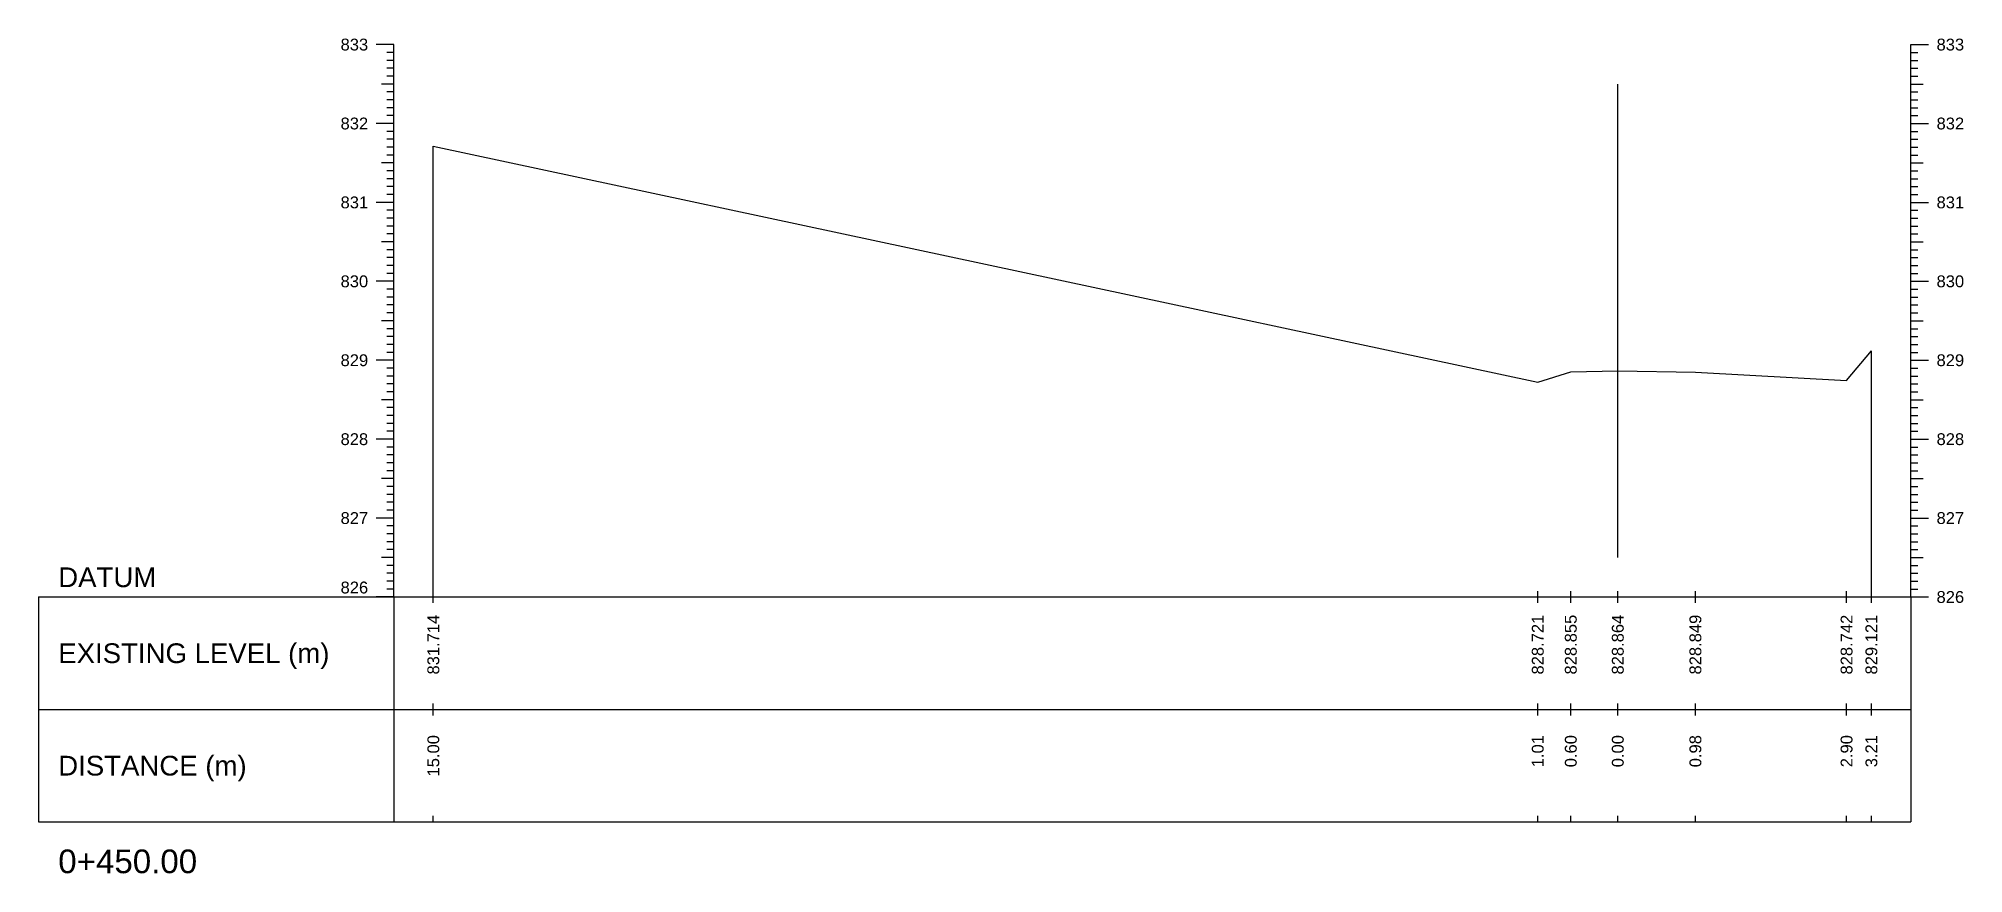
# Model space of a CAD drawing. Header units: millimetres. Extents: x 2757 to 35141, y 547 to 28513.
# Drawn here: x 32429.4 to 32673.1, y 25750.7 to 25856.6 of the extents above; entities that cross this region are included whole.
import ezdxf
from ezdxf.enums import TextEntityAlignment as Align

# ---------------------------------------------------------------- set-up
doc = ezdxf.new("R2010")
doc.units = ezdxf.units.MM
for name, color, linetype in [('CL', 4, 'Continuous'), ('CS_Drawing', 7, 'Continuous'), ('GL', 3, 'Continuous')]:
    doc.layers.add(name, color=color, linetype=linetype)
doc.styles.get("Standard").update_dxf_attribs({"font": 'arial.ttf'})

msp = doc.modelspace()

# ---------------------------------------------------------------- texts
at = {"layer": 'CS_Drawing'}
for s, p in [('833', (32471.10008, 25855.79126)), ('832', (32471.10008, 25845.79126)), ('831', (32471.10008, 25835.79126)), ('830', (32471.10008, 25825.79126)), ('829', (32471.10008, 25815.79126)), ('828', (32471.10008, 25805.79126)), ('827', (32471.10008, 25795.79126))]:
    msp.add_text(s, height=1.5, dxfattribs=at).set_placement(p, align=Align.MIDDLE_RIGHT)
for s, height, p in [('833', 1.5, (32669.71953, 25855.79126)), ('832', 1.5, (32669.71953, 25845.79126)), ('831', 1.5, (32669.71953, 25835.79126)), ('830', 1.5, (32669.71953, 25825.79126)), ('829', 1.5, (32669.71953, 25815.79126)), ('828', 1.5, (32669.71953, 25805.79126)), ('827', 1.5, (32669.71953, 25795.79126)), ('DATUM', 2.5, (32431.85008, 25788.29126)), ('826', 1.5, (32669.71953, 25785.79126)), ('826', 1.5, (32669.71953, 25785.79126)), ('EXISTING LEVEL (m)', 2.5, (32431.85008, 25778.66626)), ('DISTANCE (m)', 2.5, (32431.85008, 25764.41626)), ('0+450.00', 3, (32431.85008, 25752.29126))]:
    msp.add_text(s, height=height, dxfattribs=at).set_placement(p, align=Align.MIDDLE_LEFT)
msp.add_text('826', height=1.5, dxfattribs=at).set_placement((32471.10008, 25786.24126), align=Align.RIGHT)
for s, p in [('831.714', (32479.35008, 25783.54126)), ('828.721', (32619.21593, 25783.54126)), ('828.855', (32623.39778, 25783.54126)), ('828.864', (32629.35008, 25783.54126)), ('828.849', (32639.1806, 25783.54126)), ('828.742', (32658.32467, 25783.54126)), ('829.121', (32661.46953, 25783.54126)), ('15.00', (32479.35008, 25768.29126)), ('1.01', (32619.21593, 25768.29126)), ('0.60', (32623.39778, 25768.29126)), ('0.00', (32629.35008, 25768.29126)), ('0.98', (32639.1806, 25768.29126)), ('2.90', (32658.32467, 25768.29126)), ('3.21', (32661.46953, 25768.29126))]:
    msp.add_text(s, height=1.5, rotation=90, dxfattribs=at).set_placement(p, align=Align.MIDDLE_RIGHT)

# ---------------------------------------------------------------- linework, layer by layer
at = {"layer": 'CL', "ltscale": 10}
msp.add_line((32629.35008, 25790.79126), (32629.35008, 25850.79126), dxfattribs=at)
at = {"layer": 'CS_Drawing'}
for p, q in [((32474.35008, 25855.79126), (32472.10008, 25855.79126)), ((32474.35008, 25855.79126), (32472.77508, 25855.79126)), ((32474.35008, 25855.79126), (32473.45008, 25855.79126)), ((32474.35008, 25785.79126), (32474.35008, 25855.79126)), ((32666.46953, 25855.79126), (32668.71953, 25855.79126)), ((32666.46953, 25855.79126), (32668.04453, 25855.79126)), ((32666.46953, 25855.79126), (32667.36953, 25855.79126)), ((32666.46953, 25785.79126), (32666.46953, 25855.79126)), ((32474.35008, 25854.79126), (32473.45008, 25854.79126)), ((32474.35008, 25853.79126), (32473.45008, 25853.79126)), ((32666.46953, 25854.79126), (32667.36953, 25854.79126)), ((32666.46953, 25853.79126), (32667.36953, 25853.79126)), ((32474.35008, 25852.79126), (32473.45008, 25852.79126)), ((32474.35008, 25851.79126), (32473.45008, 25851.79126)), ((32666.46953, 25852.79126), (32667.36953, 25852.79126)), ((32666.46953, 25851.79126), (32667.36953, 25851.79126)), ((32474.35008, 25850.79126), (32472.77508, 25850.79126)), ((32474.35008, 25850.79126), (32473.45008, 25850.79126)), ((32474.35008, 25849.79126), (32473.45008, 25849.79126)), ((32474.35008, 25848.79126), (32473.45008, 25848.79126)), ((32666.46953, 25850.79126), (32668.04453, 25850.79126)), ((32666.46953, 25850.79126), (32667.36953, 25850.79126)), ((32666.46953, 25849.79126), (32667.36953, 25849.79126)), ((32666.46953, 25848.79126), (32667.36953, 25848.79126)), ((32474.35008, 25847.79126), (32473.45008, 25847.79126)), ((32474.35008, 25846.79126), (32473.45008, 25846.79126)), ((32666.46953, 25847.79126), (32667.36953, 25847.79126)), ((32666.46953, 25846.79126), (32667.36953, 25846.79126)), ((32474.35008, 25845.79126), (32472.10008, 25845.79126)), ((32474.35008, 25845.79126), (32472.77508, 25845.79126)), ((32474.35008, 25845.79126), (32473.45008, 25845.79126)), ((32474.35008, 25844.79126), (32473.45008, 25844.79126)), ((32474.35008, 25843.79126), (32473.45008, 25843.79126)), ((32666.46953, 25845.79126), (32668.71953, 25845.79126)), ((32666.46953, 25845.79126), (32668.04453, 25845.79126)), ((32666.46953, 25845.79126), (32667.36953, 25845.79126)), ((32666.46953, 25844.79126), (32667.36953, 25844.79126)), ((32666.46953, 25843.79126), (32667.36953, 25843.79126)), ((32474.35008, 25842.79126), (32473.45008, 25842.79126)), ((32474.35008, 25841.79126), (32473.45008, 25841.79126)), ((32479.35008, 25785.79126), (32479.35008, 25842.93126)), ((32666.46953, 25842.79126), (32667.36953, 25842.79126)), ((32666.46953, 25841.79126), (32667.36953, 25841.79126)), ((32474.35008, 25840.79126), (32472.77508, 25840.79126)), ((32474.35008, 25840.79126), (32473.45008, 25840.79126)), ((32474.35008, 25839.79126), (32473.45008, 25839.79126)), ((32474.35008, 25838.79126), (32473.45008, 25838.79126)), ((32666.46953, 25840.79126), (32668.04453, 25840.79126)), ((32666.46953, 25840.79126), (32667.36953, 25840.79126)), ((32666.46953, 25839.79126), (32667.36953, 25839.79126)), ((32666.46953, 25838.79126), (32667.36953, 25838.79126)), ((32474.35008, 25837.79126), (32473.45008, 25837.79126)), ((32474.35008, 25836.79126), (32473.45008, 25836.79126)), ((32666.46953, 25837.79126), (32667.36953, 25837.79126)), ((32666.46953, 25836.79126), (32667.36953, 25836.79126)), ((32474.35008, 25835.79126), (32472.10008, 25835.79126)), ((32474.35008, 25835.79126), (32472.77508, 25835.79126)), ((32474.35008, 25835.79126), (32473.45008, 25835.79126)), ((32474.35008, 25834.79126), (32473.45008, 25834.79126)), ((32474.35008, 25833.79126), (32473.45008, 25833.79126)), ((32666.46953, 25835.79126), (32668.71953, 25835.79126)), ((32666.46953, 25835.79126), (32668.04453, 25835.79126)), ((32666.46953, 25835.79126), (32667.36953, 25835.79126)), ((32666.46953, 25834.79126), (32667.36953, 25834.79126)), ((32666.46953, 25833.79126), (32667.36953, 25833.79126)), ((32474.35008, 25832.79126), (32473.45008, 25832.79126)), ((32474.35008, 25831.79126), (32473.45008, 25831.79126)), ((32666.46953, 25832.79126), (32667.36953, 25832.79126)), ((32666.46953, 25831.79126), (32667.36953, 25831.79126)), ((32474.35008, 25830.79126), (32472.77508, 25830.79126)), ((32474.35008, 25830.79126), (32473.45008, 25830.79126)), ((32474.35008, 25829.79126), (32473.45008, 25829.79126)), ((32666.46953, 25830.79126), (32668.04453, 25830.79126)), ((32666.46953, 25830.79126), (32667.36953, 25830.79126)), ((32666.46953, 25829.79126), (32667.36953, 25829.79126)), ((32474.35008, 25828.79126), (32473.45008, 25828.79126)), ((32474.35008, 25827.79126), (32473.45008, 25827.79126)), ((32474.35008, 25826.79126), (32473.45008, 25826.79126)), ((32666.46953, 25828.79126), (32667.36953, 25828.79126)), ((32666.46953, 25827.79126), (32667.36953, 25827.79126)), ((32666.46953, 25826.79126), (32667.36953, 25826.79126)), ((32474.35008, 25825.79126), (32472.10008, 25825.79126)), ((32474.35008, 25825.79126), (32472.77508, 25825.79126)), ((32474.35008, 25825.79126), (32473.45008, 25825.79126)), ((32474.35008, 25824.79126), (32473.45008, 25824.79126)), ((32666.46953, 25825.79126), (32668.71953, 25825.79126)), ((32666.46953, 25825.79126), (32668.04453, 25825.79126)), ((32666.46953, 25825.79126), (32667.36953, 25825.79126)), ((32666.46953, 25824.79126), (32667.36953, 25824.79126)), ((32474.35008, 25823.79126), (32473.45008, 25823.79126)), ((32474.35008, 25822.79126), (32473.45008, 25822.79126)), ((32474.35008, 25821.79126), (32473.45008, 25821.79126)), ((32666.46953, 25823.79126), (32667.36953, 25823.79126)), ((32666.46953, 25822.79126), (32667.36953, 25822.79126)), ((32666.46953, 25821.79126), (32667.36953, 25821.79126)), ((32474.35008, 25820.79126), (32472.77508, 25820.79126)), ((32474.35008, 25820.79126), (32473.45008, 25820.79126)), ((32474.35008, 25819.79126), (32473.45008, 25819.79126)), ((32666.46953, 25820.79126), (32668.04453, 25820.79126)), ((32666.46953, 25820.79126), (32667.36953, 25820.79126)), ((32666.46953, 25819.79126), (32667.36953, 25819.79126)), ((32474.35008, 25818.79126), (32473.45008, 25818.79126)), ((32474.35008, 25817.79126), (32473.45008, 25817.79126)), ((32474.35008, 25816.79126), (32473.45008, 25816.79126)), ((32661.46953, 25785.79126), (32661.46953, 25817.00126)), ((32666.46953, 25818.79126), (32667.36953, 25818.79126)), ((32666.46953, 25817.79126), (32667.36953, 25817.79126)), ((32666.46953, 25816.79126), (32667.36953, 25816.79126)), ((32474.35008, 25815.79126), (32472.10008, 25815.79126)), ((32474.35008, 25815.79126), (32472.77508, 25815.79126)), ((32474.35008, 25815.79126), (32473.45008, 25815.79126)), ((32474.35008, 25814.79126), (32473.45008, 25814.79126)), ((32666.46953, 25815.79126), (32668.71953, 25815.79126)), ((32666.46953, 25815.79126), (32668.04453, 25815.79126)), ((32666.46953, 25815.79126), (32667.36953, 25815.79126)), ((32666.46953, 25814.79126), (32667.36953, 25814.79126)), ((32474.35008, 25813.79126), (32473.45008, 25813.79126)), ((32474.35008, 25812.79126), (32473.45008, 25812.79126)), ((32474.35008, 25811.79126), (32473.45008, 25811.79126)), ((32666.46953, 25813.79126), (32667.36953, 25813.79126)), ((32666.46953, 25812.79126), (32667.36953, 25812.79126)), ((32666.46953, 25811.79126), (32667.36953, 25811.79126)), ((32474.35008, 25810.79126), (32472.77508, 25810.79126)), ((32474.35008, 25810.79126), (32473.45008, 25810.79126)), ((32474.35008, 25809.79126), (32473.45008, 25809.79126)), ((32666.46953, 25810.79126), (32668.04453, 25810.79126)), ((32666.46953, 25810.79126), (32667.36953, 25810.79126)), ((32666.46953, 25809.79126), (32667.36953, 25809.79126)), ((32474.35008, 25808.79126), (32473.45008, 25808.79126)), ((32474.35008, 25807.79126), (32473.45008, 25807.79126)), ((32666.46953, 25808.79126), (32667.36953, 25808.79126)), ((32666.46953, 25807.79126), (32667.36953, 25807.79126)), ((32474.35008, 25805.79126), (32472.10008, 25805.79126)), ((32474.35008, 25805.79126), (32472.77508, 25805.79126)), ((32474.35008, 25806.79126), (32473.45008, 25806.79126)), ((32474.35008, 25805.79126), (32473.45008, 25805.79126)), ((32474.35008, 25804.79126), (32473.45008, 25804.79126)), ((32666.46953, 25806.79126), (32667.36953, 25806.79126)), ((32666.46953, 25805.79126), (32668.71953, 25805.79126)), ((32666.46953, 25805.79126), (32668.04453, 25805.79126)), ((32666.46953, 25805.79126), (32667.36953, 25805.79126)), ((32666.46953, 25804.79126), (32667.36953, 25804.79126)), ((32474.35008, 25803.79126), (32473.45008, 25803.79126)), ((32474.35008, 25802.79126), (32473.45008, 25802.79126)), ((32666.46953, 25803.79126), (32667.36953, 25803.79126)), ((32666.46953, 25802.79126), (32667.36953, 25802.79126)), ((32474.35008, 25800.79126), (32472.77508, 25800.79126)), ((32474.35008, 25801.79126), (32473.45008, 25801.79126)), ((32474.35008, 25800.79126), (32473.45008, 25800.79126)), ((32474.35008, 25799.79126), (32473.45008, 25799.79126)), ((32666.46953, 25801.79126), (32667.36953, 25801.79126)), ((32666.46953, 25800.79126), (32668.04453, 25800.79126)), ((32666.46953, 25800.79126), (32667.36953, 25800.79126)), ((32666.46953, 25799.79126), (32667.36953, 25799.79126)), ((32474.35008, 25798.79126), (32473.45008, 25798.79126)), ((32474.35008, 25797.79126), (32473.45008, 25797.79126)), ((32666.46953, 25798.79126), (32667.36953, 25798.79126)), ((32666.46953, 25797.79126), (32667.36953, 25797.79126)), ((32474.35008, 25795.79126), (32472.10008, 25795.79126)), ((32474.35008, 25795.79126), (32472.77508, 25795.79126)), ((32474.35008, 25796.79126), (32473.45008, 25796.79126)), ((32474.35008, 25795.79126), (32473.45008, 25795.79126)), ((32474.35008, 25794.79126), (32473.45008, 25794.79126)), ((32666.46953, 25796.79126), (32667.36953, 25796.79126)), ((32666.46953, 25795.79126), (32668.71953, 25795.79126)), ((32666.46953, 25795.79126), (32668.04453, 25795.79126)), ((32666.46953, 25795.79126), (32667.36953, 25795.79126)), ((32666.46953, 25794.79126), (32667.36953, 25794.79126)), ((32474.35008, 25793.79126), (32473.45008, 25793.79126)), ((32474.35008, 25792.79126), (32473.45008, 25792.79126)), ((32666.46953, 25793.79126), (32667.36953, 25793.79126)), ((32666.46953, 25792.79126), (32667.36953, 25792.79126)), ((32474.35008, 25790.79126), (32472.77508, 25790.79126)), ((32474.35008, 25791.79126), (32473.45008, 25791.79126)), ((32474.35008, 25790.79126), (32473.45008, 25790.79126)), ((32666.46953, 25791.79126), (32667.36953, 25791.79126)), ((32666.46953, 25790.79126), (32668.04453, 25790.79126)), ((32666.46953, 25790.79126), (32667.36953, 25790.79126)), ((32474.35008, 25789.79126), (32473.45008, 25789.79126)), ((32474.35008, 25788.79126), (32473.45008, 25788.79126)), ((32474.35008, 25787.79126), (32473.45008, 25787.79126)), ((32666.46953, 25789.79126), (32667.36953, 25789.79126)), ((32666.46953, 25788.79126), (32667.36953, 25788.79126)), ((32666.46953, 25787.79126), (32667.36953, 25787.79126)), ((32429.35008, 25785.79126), (32474.35008, 25785.79126)), ((32429.35008, 25785.79126), (32429.35008, 25757.29126)), ((32474.35008, 25785.79126), (32472.10008, 25785.79126)), ((32474.35008, 25785.79126), (32472.77508, 25785.79126)), ((32474.35008, 25786.79126), (32473.45008, 25786.79126)), ((32474.35008, 25785.79126), (32473.45008, 25785.79126)), ((32474.35008, 25785.79126), (32666.46953, 25785.79126)), ((32474.35008, 25785.79126), (32474.35008, 25757.29126)), ((32479.35008, 25785.04126), (32479.35008, 25786.54126)), ((32619.21593, 25785.04126), (32619.21593, 25786.54126)), ((32623.39778, 25785.04126), (32623.39778, 25786.54126)), ((32629.35008, 25785.04126), (32629.35008, 25786.54126)), ((32639.1806, 25785.04126), (32639.1806, 25786.54126)), ((32658.32467, 25785.04126), (32658.32467, 25786.54126)), ((32661.46953, 25785.04126), (32661.46953, 25786.54126)), ((32666.46953, 25786.79126), (32667.36953, 25786.79126)), ((32666.46953, 25785.79126), (32668.71953, 25785.79126)), ((32666.46953, 25785.79126), (32668.04453, 25785.79126)), ((32666.46953, 25785.79126), (32667.36953, 25785.79126)), ((32666.46953, 25785.79126), (32666.46953, 25757.29126)), ((32429.35008, 25771.54126), (32474.35008, 25771.54126)), ((32474.35008, 25771.54126), (32666.46953, 25771.54126)), ((32474.35008, 25771.54126), (32666.46953, 25771.54126)), ((32479.35008, 25770.79126), (32479.35008, 25772.29126)), ((32619.21593, 25770.79126), (32619.21593, 25772.29126)), ((32623.39778, 25770.79126), (32623.39778, 25772.29126)), ((32629.35008, 25770.79126), (32629.35008, 25772.29126)), ((32639.1806, 25770.79126), (32639.1806, 25772.29126)), ((32658.32467, 25770.79126), (32658.32467, 25772.29126)), ((32661.46953, 25770.79126), (32661.46953, 25772.29126)), ((32429.35008, 25757.29126), (32474.35008, 25757.29126)), ((32474.35008, 25757.29126), (32666.46953, 25757.29126)), ((32479.35008, 25757.29126), (32479.35008, 25758.04126)), ((32619.21593, 25757.29126), (32619.21593, 25758.04126)), ((32623.39778, 25757.29126), (32623.39778, 25758.04126)), ((32629.35008, 25757.29126), (32629.35008, 25758.04126)), ((32639.1806, 25757.29126), (32639.1806, 25758.04126)), ((32658.32467, 25757.29126), (32658.32467, 25758.04126)), ((32661.46953, 25757.29126), (32661.46953, 25758.04126))]:
    msp.add_line(p, q, dxfattribs=at)
at = {"layer": 'GL'}
msp.add_lwpolyline([(32479.35008, 25842.93126), (32619.21593, 25813.00126), (32623.39778, 25814.34126), (32629.35008, 25814.43126), (32639.1806, 25814.28126), (32658.32467, 25813.21126), (32661.46953, 25817.00126)], dxfattribs=at)

msp.set_redraw_order([(e.dxf.handle, doc.entitydb.next_handle()) for e in msp.query("TEXT MTEXT ATTDEF DIMENSION ARC_DIMENSION")])  # texts and dimensions are drawn at this point

doc.saveas('drawing.dxf')
